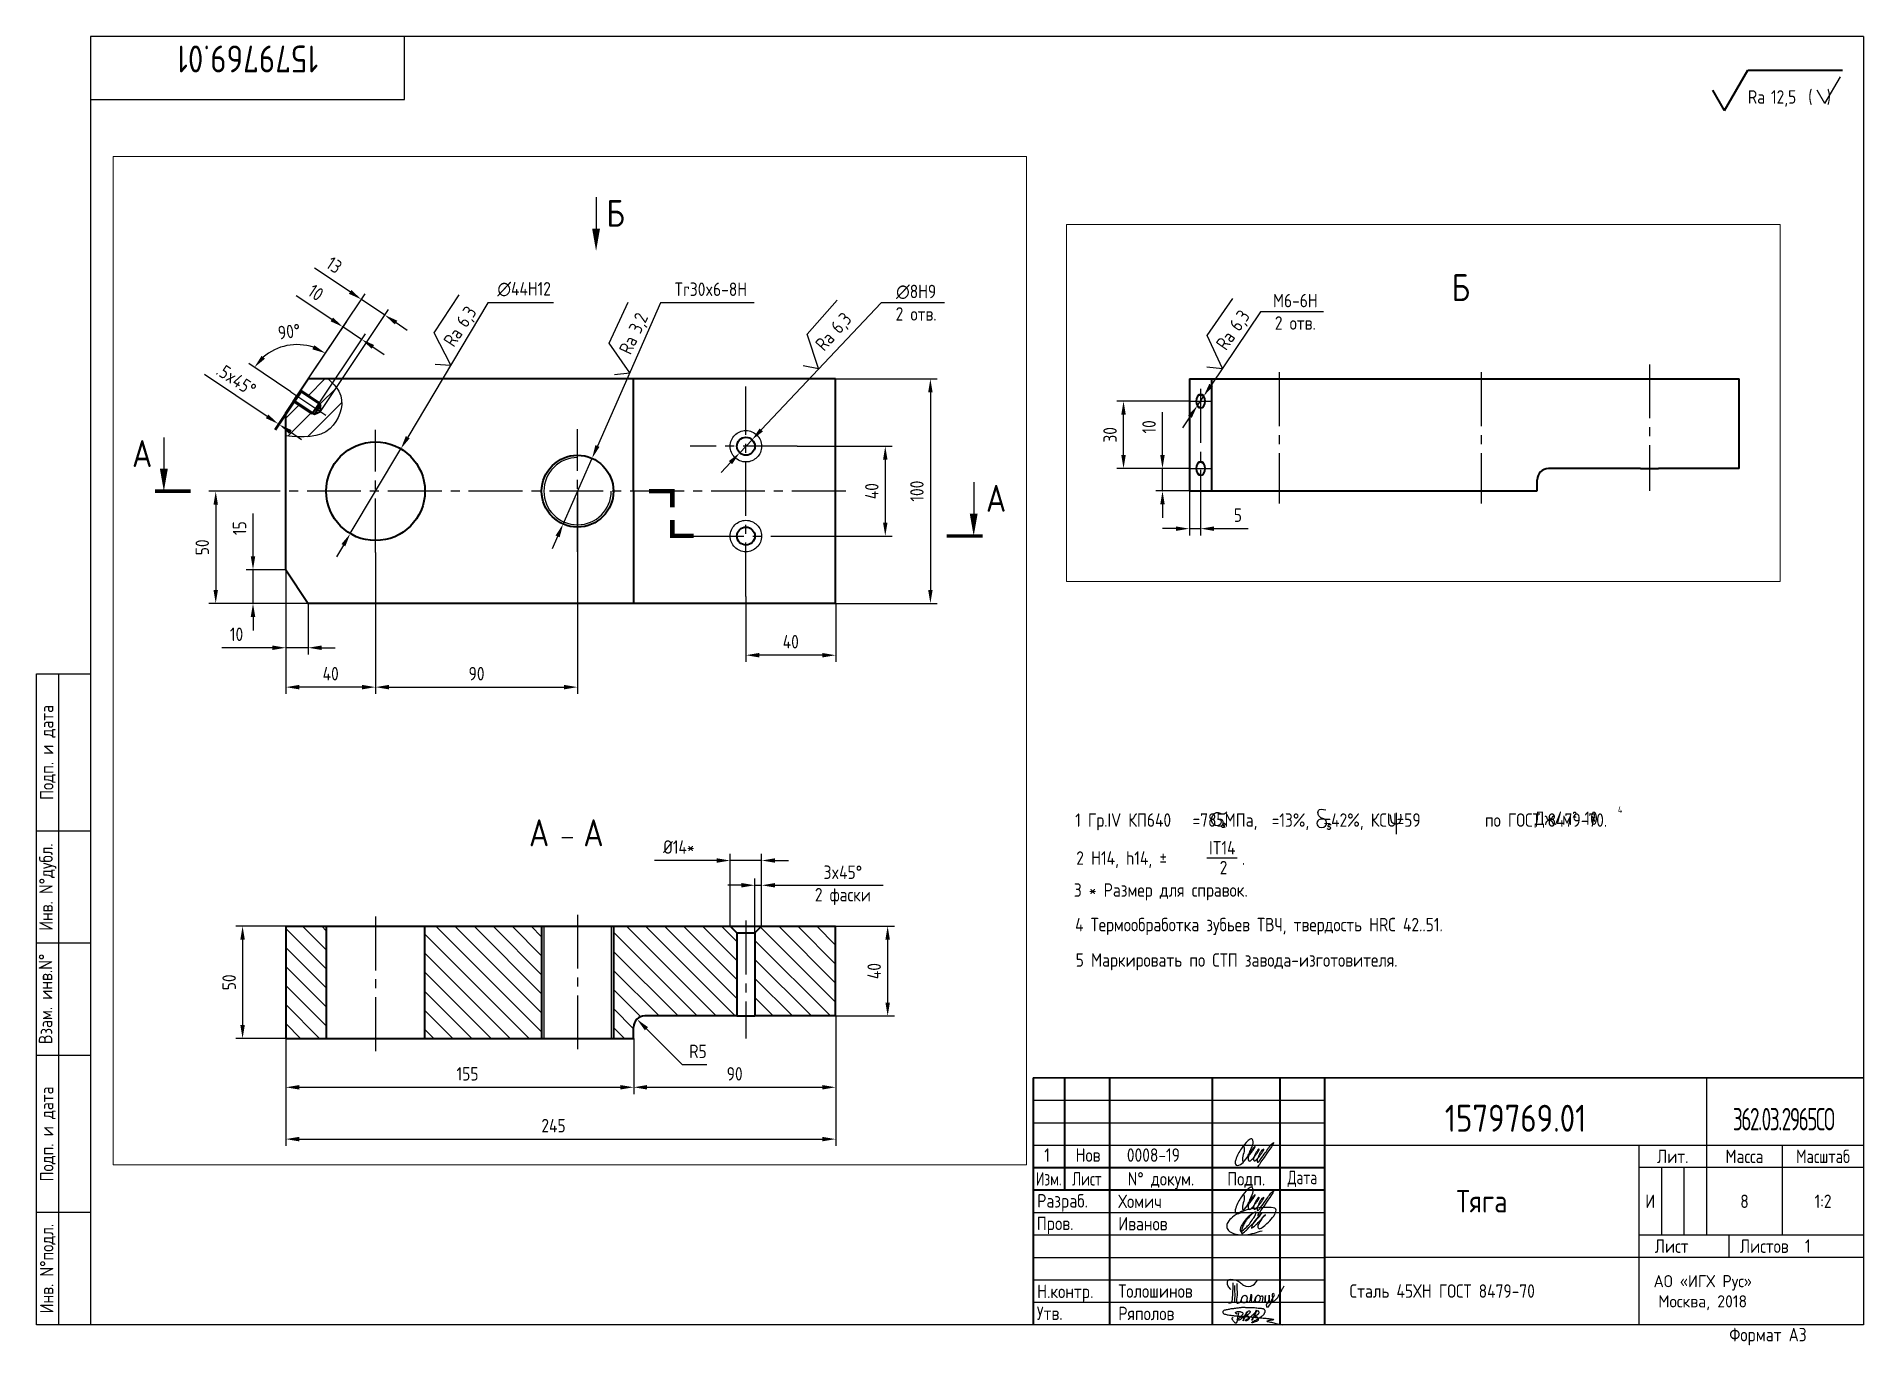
# Paper-space layout '01' of a CAD drawing. Header units: millimetres. Extents: x 6 to 413, y 2 to 294.
# The model-space entities are those that its viewports show. They can reach past a viewport. Long polylines and large blocks are cut down to what shows.
import ezdxf
from ezdxf.enums import TextEntityAlignment as Align

# ---------------------------------------------------------------- set-up
doc = ezdxf.new("R2010")
doc.units = ezdxf.units.MM
doc.linetypes.add('CENTER2', pattern=[1.125, 0.75, -0.125, 0.125, -0.125])
doc.linetypes.add('HIDDEN', pattern=[9.525, 6.35, -3.175])
doc.layers.add('AM_VIEWS', color=1, linetype='Continuous', lineweight=25, plot=False)
for name, color, linetype in [('Bord', 1, 'Continuous'), ('CEN2', 5, 'CENTER2'), ('Dim', 7, 'Continuous'), ('Hatch', 250, 'Continuous'), ('Hide', 250, 'HIDDEN'), ('Text', 3, 'Continuous'), ('Textb', 6, 'Continuous')]:
    doc.layers.add(name, color=color, linetype=linetype)
doc.layers.add('Con', color=6, linetype='Continuous', lineweight=25)
doc.layers.add('Cont', color=6, linetype='Continuous', lineweight=40)
doc.styles.add('GOST2_304', font='cs_gost2304.shx', dxfattribs={"oblique": 15})
doc.styles.add('Style1', font='romans.shx', dxfattribs={"width": 0.8})
doc.dimstyles.new('Dia_2', dxfattribs={"dimscale": 2, "dimtxt": 3, "dimasz": 3, "dimexe": 1.25, "dimexo": 0, "dimgap": 1.5, "dimtad": 2, "dimtoh": 1, "dimtxsty": 'Style1', "dimcen": 2.5, "dimclrt": 3, "dimadec": 0, "dimazin": 0, "dimtfac": 1, "dimtmove": 1, "dimatfit": 3, "dimfxl": 1, "dimarcsym": 0})
doc.dimstyles.new('LIN_2', dxfattribs={"dimscale": 2, "dimtxt": 3, "dimasz": 3, "dimexe": 1.5, "dimexo": 0, "dimgap": 1.5, "dimtad": 1, "dimzin": 13, "dimdsep": 46, "dimtxsty": 'Style1', "dimcen": 0, "dimclrt": 3, "dimadec": 0, "dimazin": 0, "dimtfac": 1, "dimtmove": 0, "dimatfit": 0, "dimfxl": 1, "dimtolj": 1, "dimtzin": 13, "dimarcsym": 0})
pattern_1 = [(135, (7622.004, -3645.1846), (-4.24264, -4.24264), [])]

psp = doc.layouts.new('01')

# ---------------------------------------------------------------- texts
at = {"layer": 'Con', "lineweight": 18, "insert": (383.71, 55.12), "char_height": 5, "width": 72.4235, "attachment_point": 1, "line_spacing_factor": 0.8, "style": 'Style1'}
psp.add_mtext('{\\W0.6;\\T0.8;362.03.2965СО}', dxfattribs=at)
at = {"layer": 'Text', "style": 'Style1', "width": 0.8}
for s, height, p in [('4', 1.5, (358.08, 120.82)), ('1 Гр.IV КП640   =785МПа,  =13%%%,  =42%%%, КСU=59         по ГОСТ 8479-70.', 3, (237.18, 117.75)), ('Дж/м² 10', 3, (339.53, 118.16)), ('IT14', 3, (266.99, 111.58)), ('2 Н14, h14, %%P', 3, (237.42, 109.29)), ('2', 3, (269.37, 107.16)), ('.', 3, (274.29, 109.26)), ('3 * Размер для справок.', 3, (236.88, 102.16)), ('4 Термообработка зубьев ТВЧ, твердость НRС 42..51.', 3, (237.17, 94.46)), ('5 Маркировать по СТП завода-изготовителя.', 3, (237.3, 86.57))]:
    psp.add_text(s, height=height, dxfattribs=at).set_placement(p)
for s, p in [('1', (230.92, 43.11)), ('Нов', (240.04, 43.11)), ('0008-19', (254.6, 43.11))]:
    psp.add_text(s, height=3, dxfattribs=at).set_placement(p, align=Align.CENTER)

msp = doc.modelspace()

# ---------------------------------------------------------------- blocks, each defined once
blk = doc.blocks.new('A3')
at = {"layer": 'Bord'}
for p, q in [((230, 55), (295, 55)), ((230, 50), (295, 50)), ((230, 45), (295, 45)), ((370, 40), (370, 25)), ((375, 40), (375, 25)), ((230, 30), (295, 30)), ((230, 25), (295, 25)), ((230, 20), (295, 20)), ((230, 15), (295, 15)), ((230, 10), (295, 10))]:
    blk.add_line(p, q, dxfattribs=at)
at = {"layer": 'Con'}
for p, q in [((415, 292), (20, 292)), ((20, 292), (20, 5)), ((90, 278), (90, 292)), ((415, 292), (415, 5)), ((20, 278), (90, 278)), ((8, 5), (8, 150)), ((8, 150), (20, 150)), ((13, 5), (13, 150)), ((8, 115), (20, 115)), ((20, 90), (8, 90)), ((20, 65), (8, 65)), ((230, 60), (415, 60)), ((415, 60), (230, 60)), ((380, 60), (380, 25)), ((295, 45), (415, 45)), ((365, 5), (365, 45)), ((397, 25), (397, 45)), ((415, 40), (365, 40)), ((20, 30), (8, 30)), ((365, 25), (415, 25)), ((385, 25), (385, 20)), ((415, 20), (295, 20)), ((20, 5), (8, 5)), ((415, 5), (20, 5))]:
    blk.add_line(p, q, dxfattribs=at)
at = {"layer": 'Cont'}
for p, q in [((230, 60), (230, 5)), ((237, 60), (237, 35)), ((247, 60), (247, 5)), ((270, 5), (270, 60)), ((285, 60), (285, 5)), ((295, 5), (295, 60)), ((230, 40), (295, 40)), ((295, 35), (230, 35))]:
    blk.add_line(p, q, dxfattribs=at)
at = {"layer": 'Text', "style": 'Style1', "width": 0.8}
for s, p in [('Подп. и дата', (10.5, 132.5)), ('Инв. N%%dдубл.', (10.5, 102.5)), ('Взам. инв.N%%d ', (10, 78.38)), ('Подп. и дата', (10.5, 47.5)), ('Инв. N%%dподл.', (10.5, 17.5))]:
    blk.add_text(s, height=3, rotation=90, dxfattribs=at).set_placement(p, align=Align.MIDDLE)
at = {"layer": 'Text', "style": 'Style1'}
for s, width, p in [('Лит.', 0.8, (372.5, 42.5)), ('Масса', 0.8, (388.5, 42.5)), ('Масштаб', 0.75, (406, 42.5)), ('Изм.', 0.7, (233.5, 37.5)), ('Лист', 0.7, (242, 37.5)), ('N%%d докум.', 0.8, (258.5, 37.5)), ('Подп.', 0.8, (277.5, 37.5)), ('Лист', 0.8, (372.27, 22.5)), ('Листов', 0.8, (392.9, 22.5))]:
    blk.add_text(s, height=3, dxfattribs=dict(at, width=width)).set_placement(p, align=Align.MIDDLE_CENTER)
at = {"layer": 'Text', "style": 'Style1', "width": 0.7}
blk.add_text('Дата', height=3, dxfattribs=at).set_placement((290, 37.5), align=Align.MIDDLE)
at = {"layer": 'Text', "style": 'Style1', "width": 0.8}
for s, p in [('Разpаб.', (230.92, 31.1)), ('Пpов.', (230.84, 26.08)), ('Н.контp.', (230.92, 10.92)), ('Утв.', (230.84, 6.06)), ('Фоpмат А3', (385.11, 1.29))]:
    blk.add_text(s, height=3, dxfattribs=at).set_placement(p)
at = {"layer": 'Text', "insert": (379.19, 12.14), "char_height": 2.7, "width": 28.4331, "attachment_point": 5, "style": 'Style1'}
blk.add_mtext('{\\W0.9;АО }«{\\W0.9;ИГХ\\~Рус}»{\\W0.9;\\PМосква, 2018}', dxfattribs=at)
at = {"layer": 'Text', "style": 'Style1', "width": 0.8}
for tag, p in [('ФИО', (249, 31)), ('И', (366.3, 31.02)), ('ФИО', (249, 26)), ('ГОСТ_СОРТАМЕНТА', (307, 14)), ('ФИО', (249, 11)), ('ФИО', (249, 6))]:
    blk.add_attdef(tag, p, '', height=3, dxfattribs=at)
for tag, p in [('200', (388.5, 32.5)), ('1:20', (406, 32.5))]:
    blk.add_attdef(tag, text='', height=3, dxfattribs=at).set_placement(p, align=Align.MIDDLE)
blk.add_attdef('СБОРОЧНЫЙ_ЧЕРТЕЖ', text='', height=3, dxfattribs=at).set_placement((330, 21.3), align=Align.CENTER)
for tag, p in [('1', (379, 22.5)), ('2', (402.6, 22.5))]:
    blk.add_attdef(tag, text='', height=3, dxfattribs=at).set_placement(p, align=Align.MIDDLE_CENTER)
blk.add_attdef('ЛИСТ', text='', height=3, dxfattribs=at).set_placement((295.75, 12.5), align=Align.MIDDLE_LEFT)
at = {"layer": 'Text', "style": 'Style1', "width": 0.7}
blk.add_attdef('%%OГОСТ_ТЕХ._ТРЕБОВАНИЙ', text='', height=3, dxfattribs=at).set_placement((307, 8), align=Align.BOTTOM_LEFT)
at = {"layer": 'Textb', "style": 'Style1', "width": 0.8}
blk.add_attdef('1234567', (79, 290), '', height=6, rotation=180, dxfattribs=at)
blk.add_attdef('1234567', (333.4, 48), '', height=6, dxfattribs=at)
blk.add_attdef('НАИМЕНОВАНИЕ', text='', height=5, dxfattribs=at).set_placement((330, 30), align=Align.CENTER)
blk = doc.blocks.new('A$C314368CF')
at = {"layer": 'Text'}
for q in [(7.18, 6), (1.98, 3)]:
    blk.add_line((3.72, 0), q, dxfattribs=at)
at = {"layer": 'Text', "style": 'Style1', "width": 0.8}
blk.add_text('(  )', height=3, dxfattribs=at).set_placement((0, 0))
blk = doc.blocks.new('sherISO_18')
at = {"layer": 'Cont'}
for p, q in [((-30.94, -16.46), (-25.74, -7.46)), ((-25.74, -7.46), (-4.67, -7.46)), ((-30.94, -16.46), (-33.54, -11.96))]:
    blk.add_line(p, q, dxfattribs=at)
blk.add_blockref('A$C314368CF', (-12.3, -14.96))
at = {"layer": 'Textb', "style": 'Style1', "width": 0.8}
blk.add_text('Ra', height=3, dxfattribs=at).set_placement((-25.74, -14.96))
blk.add_attdef('12,5', (-20.6, -14.96), '', height=3, dxfattribs=at)
blk = doc.blocks.new('A$C63F45750')
at = {"layer": 'Text'}
for points, knots in [([(3.17, 2.37), (3.12, 2.38), (3.04, 2.41), (2.94, 2.5), (2.85, 2.57), (2.79, 2.69), (2.87, 2.77), (2.99, 2.84), (3.16, 2.89), (3.36, 2.93), (3.6, 2.95), (3.82, 2.92), (4.05, 2.87), (4.25, 2.78), (4.45, 2.63), (4.46, 2.42), (4.38, 2.26), (4.28, 2.1), (4.17, 1.94), (4.03, 1.78), (3.89, 1.62), (3.75, 1.52), (3.63, 1.43), (3.49, 1.36), (3.35, 1.3), (3.24, 1.25), (3.16, 1.21), (3.12, 1.15), (3.19, 1.1), (3.27, 1.09), (3.4, 1.07), (3.55, 1.07), (3.72, 1.12), (3.92, 1.19), (4.1, 1.34), (4.26, 1.51), (4.44, 1.65), (4.59, 1.81), (4.74, 1.93), (4.84, 2.04), (4.93, 2.14), (5.07, 2.29), (5.19, 2.53), (5.28, 2.68), (5.35, 2.96), (5.23, 2.66), (5.2, 2.44), (5.04, 2.09), (4.95, 1.81), (4.86, 1.57), (4.75, 1.31), (4.67, 1.12), (4.46, 0.78), (4.62, 1.17), (4.71, 1.45), (4.88, 1.74), (5.01, 2), (5.08, 2.19), (5.19, 2.4), (5.32, 2.58), (5.4, 2.75), (5.52, 2.89), (5.65, 3.04), (5.85, 3.1), (6.02, 3.03), (6.08, 2.87), (6.03, 2.7), (5.9, 2.51), (5.7, 2.37), (5.55, 2.23), (5.4, 2.17), (5.31, 2.12), (5.12, 2.09), (5.35, 2.07), (5.48, 2), (5.64, 1.93), (5.75, 1.8), (5.85, 1.67), (5.89, 1.54), (5.89, 1.37), (5.8, 1.2), (5.63, 1.06), (5.41, 0.94), (5.23, 0.86), (5.02, 0.92), (5.13, 1.1), (5.28, 1.16), (5.44, 1.27), (5.61, 1.36), (5.74, 1.46), (5.86, 1.53), (5.95, 1.61), (6.05, 1.69), (6.15, 1.77), (6.28, 1.87), (6.46, 2.02), (6.65, 2.19), (6.83, 2.37), (6.98, 2.49), (7.11, 2.61), (7.2, 2.74), (7.32, 2.84), (7.42, 2.97), (7.48, 3.08), (7.48, 3.27), (7.34, 3.08), (7.28, 2.94), (7.18, 2.69), (7.1, 2.46), (7, 2.22), (6.93, 1.98), (6.83, 1.78), (6.73, 1.55), (6.67, 1.34), (6.6, 1.14), (6.56, 1.03), (6.39, 0.99), (6.62, 1.33), (6.75, 1.54), (6.93, 1.87), (7.05, 2.08), (7.18, 2.32), (7.33, 2.6), (7.47, 2.89), (7.6, 3.07), (7.79, 3.18), (7.95, 3.01), (8, 2.81), (7.99, 2.62), (7.94, 2.46), (7.83, 2.33), (7.69, 2.22), (7.53, 2.11), (7.37, 2.03), (7.21, 1.99), (7.11, 1.97), (6.89, 1.98), (7.07, 1.94), (7.15, 1.9), (7.27, 1.88), (7.39, 1.84), (7.52, 1.81), (7.62, 1.72), (7.7, 1.62), (7.78, 1.51), (7.83, 1.39), (7.87, 1.26), (7.88, 1.13), (7.86, 0.99), (7.75, 0.88), (7.6, 0.77), (7.4, 0.73), (7.19, 0.66), (6.97, 0.55), (6.71, 0.48), (6.57, 0.44), (6.42, 0.42), (6.52, 0.58), (6.61, 0.64), (6.81, 0.78), (7.06, 0.89), (7.33, 1.04), (7.55, 1.16), (7.7, 1.24), (7.84, 1.32), (7.99, 1.43), (8.21, 1.58), (8.48, 1.76), (8.74, 1.95), (8.97, 2.12), (9.1, 2.29), (9.23, 2.44), (9.3, 2.6), (9.37, 2.74), (9.42, 2.92), (9.45, 3.13), (9.21, 3.48), (8.67, 3.59), (8.09, 3.63), (7.57, 3.66), (7.06, 3.74), (6.57, 3.75), (6.09, 3.74), (5.67, 3.78), (5.28, 3.78), (4.96, 3.81), (4.65, 3.83), (4.31, 3.82), (3.97, 3.79), (3.61, 3.74), (3.22, 3.67), (2.86, 3.66), (2.53, 3.61), (2.18, 3.52), (1.78, 3.54), (1.38, 3.37), (0.96, 3.35), (0.58, 3.24), (0.25, 3.19), (0.03, 3.06), (-0.03, 2.83), (0.02, 2.6), (0.26, 2.38), (0.59, 2.33), (1, 2.2), (1.48, 2.15), (1.93, 2.05), (2.35, 2.02), (2.72, 2.01), (3.11, 1.94), (3.68, 1.94), (4.25, 1.83), (4.91, 1.87), (5.53, 1.76), (6.13, 1.72), (6.73, 1.71), (7.32, 1.62), (7.99, 1.55), (8.64, 1.54), (9.16, 1.46), (9.61, 1.42), (10.03, 1.4), (10.41, 1.32), (10.73, 1.29), (11.01, 1.24), (11.18, 1.23), (11.42, 1.14), (11.18, 1.06), (11.01, 1.03), (10.71, 0.98), (10.37, 0.92), (10.1, 0.91), (9.65, 0.75), (10.22, 0.67), (10.54, 0.59), (11.08, 0.47), (11.61, 0.35), (12.17, 0.15), (12.64, 0.08), (12.98, 0.03), (13.11, 0.01), (13.18, 0)], [0, 0, 0, 0, 0.153866, 0.270441, 0.388867, 0.510533, 0.592156, 0.71333, 0.90842, 1.11344, 1.349254, 1.61246, 1.782219, 2.047249, 2.291879, 2.451528, 2.651081, 2.806158, 3.017979, 3.227348, 3.462381, 3.633009, 3.75766, 3.920516, 4.080796, 4.214529, 4.291786, 4.349969, 4.397594, 4.50822, 4.594826, 4.799244, 4.954392, 5.128468, 5.437537, 5.632649, 5.842485, 6.094987, 6.293219, 6.410959, 6.551192, 6.687808, 7.022147, 7.294342, 7.425356, 7.52079, 7.946481, 8.313051, 8.59833, 8.833695, 9.090496, 9.427695, 9.601191, 9.883219, 10.093306, 10.673943, 10.798776, 10.974628, 11.287247, 11.486184, 11.648652, 11.848902, 12.027194, 12.25348, 12.40059, 12.537783, 12.716293, 12.91523, 13.208551, 13.438489, 13.549668, 13.67779, 13.77127, 13.930001, 14.029091, 14.272112, 14.434836, 14.547084, 14.739051, 14.830983, 15.061241, 15.268922, 15.500489, 15.788979, 15.879568, 16.024283, 16.221854, 16.418714, 16.593102, 16.783247, 16.91018, 17.018213, 17.135263, 17.278205, 17.430482, 17.620087, 17.979626, 18.191789, 18.388716, 18.565718, 18.714854, 18.857929, 19.039974, 19.171375, 19.283034, 19.400085, 19.618058, 19.882245, 20.150781, 20.377854, 20.649532, 20.89723, 21.042543, 21.40016, 21.557817, 21.667145, 21.752781, 21.926256, 22.412297, 22.813145, 22.961412, 23.171289, 23.607257, 23.940428, 24.110007, 24.291214, 24.48084, 24.697609, 24.904078, 25.034245, 25.218018, 25.407651, 25.573473, 25.787447, 25.930292, 26.051316, 26.18846, 26.285312, 26.406799, 26.52425, 26.630463, 26.793722, 26.898606, 27.029313, 27.171012, 27.314101, 27.419918, 27.580557, 27.709367, 27.829268, 28.024364, 28.266961, 28.41242, 28.705761, 28.989137, 29.187748, 29.233768, 29.332802, 29.529535, 29.667094, 30.039923, 30.332117, 30.61061, 30.769982, 30.856778, 31.109923, 31.313488, 31.656425, 32.066331, 32.296628, 32.49714, 32.710276, 32.891468, 33.014834, 33.177747, 33.444503, 33.618009, 34.409008, 34.914636, 35.419802, 35.95397, 36.458179, 36.88069, 37.388403, 37.738353, 38.034261, 38.353468, 38.693154, 39.037638, 39.391136, 39.787481, 40.203773, 40.488977, 40.784975, 41.26625, 41.668005, 42.070065, 42.499388, 42.869834, 43.079573, 43.213439, 43.554591, 43.717296, 44.153724, 44.506336, 45.019111, 45.587859, 45.90191, 46.270392, 46.703958, 47.093115, 47.952647, 48.44014, 49.079253, 49.808223, 50.268654, 50.851051, 51.604831, 52.298429, 52.776925, 53.1907, 53.661988, 54.042386, 54.348524, 54.616841, 54.853814, 54.983777, 55.126096, 55.333328, 55.613101, 56.008732, 56.315809, 56.59982, 56.87931, 57.399251, 57.889617, 58.432507, 59.066698, 59.660314, 59.862668, 60.07277, 60.07277, 60.07277, 60.07277]), ([(2.31, 1.53), (2.26, 1.52), (2.17, 1.51), (2.06, 1.48), (1.93, 1.38), (2.07, 1.25), (2.14, 1.11), (2.26, 0.93), (2.39, 0.72), (2.57, 0.54), (2.71, 0.44), (2.86, 0.4), (3.02, 0.43), (3.14, 0.54), (3.21, 0.79), (3.25, 1.07), (3.31, 1.4), (3.35, 1.67), (3.38, 1.92), (3.47, 2.19), (3.5, 2.43), (3.54, 2.59), (3.56, 2.64)], [0, 0, 0, 0, 0.15847, 0.269731, 0.363591, 0.555514, 0.688037, 0.848606, 1.204359, 1.433632, 1.58673, 1.729549, 1.880686, 2.057874, 2.19169, 2.63505, 2.928153, 3.184121, 3.441863, 3.696117, 4.025873, 4.178055, 4.178055, 4.178055, 4.178055])]:
    blk.add_open_spline(points, degree=3, knots=knots, dxfattribs=at)
blk = doc.blocks.new('A$C4F4A4F5D')
at = {"layer": 'Text', "lineweight": 25}
for points, knots in [([(0.76, 2.84), (0.53, 3.07), (0.02, 3.58), (-0.25, 5.26), (1.65, 5.12), (2.72, 4.57), (3.71, 3.46), (5.71, 3.44), (6.39, 4.52), (6.67, 4.97)], [0, 0, 0, 0, 0.995549, 2.196439, 3.853213, 4.970011, 6.02292, 8.170898, 9.705386, 9.705386, 9.705386, 9.705386]), ([(1.19, 4.34), (1.17, 3.4), (1.13, 2.06), (0.98, -0.44), (0.2, -0.16), (0.03, -0.03), (0, 0)], [0, 0, 0, 0, 3.274293, 4.654149, 5.171803, 5.30168, 5.30168, 5.30168, 5.30168]), ([(2.1, 4.21), (2.1, 3.72), (2.08, 2.67), (2.22, 1.45), (1.71, -0.56), (3.23, 0.14), (3.06, 1.09), (3.85, 1.74), (4.43, 1.17), (4.31, 0.54), (4.11, -0.15), (3.33, -0.21), (3.11, 0.28), (3.13, 0.53), (3.14, 0.66)], [0, 0, 0, 0, 1.402041, 3.063923, 4.415037, 5.298701, 6.374637, 7.087927, 7.603499, 8.330482, 8.911132, 9.613125, 9.996533, 10.366919, 10.366919, 10.366919, 10.366919]), ([(1.58, 3.74), (1.58, 3.25), (1.58, 2.32), (1.61, 1.07), (1.55, 0.31), (1.53, 0)], [0, 0, 0, 0, 1.453969, 2.804084, 3.740223, 3.740223, 3.740223, 3.740223]), ([(4.28, 0.44), (4.31, 0.37), (4.37, 0.25), (4.41, 0.06), (4.62, -0.05), (5, 0.18), (5.14, 0.84), (5.2, 1.3), (5.31, 2.06), (5.31, 1.17), (5.3, 0.78), (5.2, 0.26), (5.58, -0.01), (5.91, 0.16), (6.08, 0.5), (6.26, 0.9), (6.43, 1.31), (6.72, 1.59), (7.17, 1.58), (7.18, 1.05), (7.31, 0.57), (6.99, 0.02), (6.34, -0.02), (6.17, 0.51), (6.24, 0.79), (6.27, 0.92)], [0, 0, 0, 0, 0.247339, 0.413433, 0.559308, 0.874045, 1.558567, 2.392422, 2.645523, 3.22433, 3.719885, 4.231527, 4.573657, 4.879974, 5.190145, 5.704595, 6.19318, 6.529505, 6.863422, 7.269696, 7.83948, 8.395909, 8.926487, 9.378613, 9.791445, 9.791445, 9.791445, 9.791445]), ([(7.18, 1.27), (7.27, 1.3), (7.44, 1.37), (7.78, 1.56), (7.87, 1.06), (7.83, 0.71), (7.66, -0.05), (8.07, 0.01), (8.43, 0.12), (8.39, 0.68), (8.46, 1.9), (8.39, 0.94), (8.43, 0.6), (8.37, 0.05), (8.74, 0.07), (9.11, -0.03), (9.26, 0.49), (9.33, 0.95), (9.27, 1.34), (9.32, 1.77), (9.28, 0.91), (9.34, 0.6), (9.2, 0.14), (9.65, -0.01), (9.83, 0.61), (10.14, 1.03), (10.6, 1.72), (9.95, 2.11), (9.91, 1.23), (10.07, 0.69), (9.92, 0), (9.35, -0.37), (8.95, -1.56), (8.34, 0.07), (10.28, -0.02), (11.26, 1.1), (11.82, 2.15), (12.24, 3.04), (12.52, 3.46), (12.65, 3.65)], [0, 0, 0, 0, 0.305783, 0.619019, 0.796582, 1.5526, 2.082394, 2.34716, 2.5822, 3.136594, 4.040413, 4.363654, 5.267311, 5.441668, 5.78494, 6.114287, 6.466434, 7.104395, 7.620812, 7.679251, 8.272982, 8.692439, 9.1059, 9.338721, 9.784511, 10.568279, 11.297869, 11.566962, 12.285888, 12.851793, 13.545205, 14.102749, 15.055561, 15.671649, 17.422398, 18.699613, 20.16544, 20.963871, 21.66672, 21.66672, 21.66672, 21.66672])]:
    blk.add_open_spline(points, degree=3, knots=knots, dxfattribs=at)
blk = doc.blocks.new('razrez07')
at = {"layer": 'Text'}
blk.add_lwpolyline([(0, 12), (0, 5)], dxfattribs=at)
blk.add_lwpolyline([(0, 0, 0, 1.76, 0), (0, 5, 1.76, 1.76, 0)], format="xyseb", dxfattribs=at)
at = {"layer": 'Text', "const_width": 0.8}
blk.add_lwpolyline([(-2, 0), (6, 0)], dxfattribs=at)
at = {"layer": 'Textb', "style": 'GOST2_304', "oblique": 15}
blk.add_attdef('А', (-7.09, 5.4), '', height=6, dxfattribs=at)
blk = doc.blocks.new('*D113')
at = {"layer": 'Defpoints', "color": 0, "transparency": 16777216}
for p in [(8074.82, -3538.06), (8074.82, -3578.06), (8097.98, -3578.06)]:
    blk.add_point(p, dxfattribs=at)
at = {"layer": 'Dim', "color": 0, "lineweight": -2, "transparency": 16777216}
for p, q in [((8074.82, -3538.06), (8100.98, -3538.06)), ((8097.98, -3544.06), (8097.98, -3572.06)), ((8074.82, -3578.06), (8100.98, -3578.06))]:
    blk.add_line(p, q, dxfattribs=at)
at = {"layer": 'Dim', "color": 0, "transparency": 16777216}
for points in [[(8096.98, -3544.06), (8098.98, -3544.06), (8097.98, -3538.06)], [(8096.98, -3572.06), (8098.98, -3572.06), (8097.98, -3578.06)]]:
    blk.add_solid(points, dxfattribs=at)
at = {"layer": 'Dim', "color": 3, "transparency": 16777216, "insert": (8091.98, -3558.06), "char_height": 6, "attachment_point": 5, "rotation": 90, "style": 'Style1'}
blk.add_mtext('\\A1;40', dxfattribs=at)
blk = doc.blocks.new('*D114')
at = {"layer": 'Defpoints', "color": 0, "transparency": 16777216}
for p in [(7829.82, -3588.06), (7984.82, -3588.06), (7984.82, -3609.84)]:
    blk.add_point(p, dxfattribs=at)
at = {"layer": 'Dim', "color": 0, "lineweight": -2, "transparency": 16777216}
for p, q in [((7829.82, -3588.06), (7829.82, -3612.84)), ((7984.82, -3588.06), (7984.82, -3612.84)), ((7835.82, -3609.84), (7978.82, -3609.84))]:
    blk.add_line(p, q, dxfattribs=at)
at = {"layer": 'Dim', "color": 0, "transparency": 16777216}
for points in [[(7835.82, -3608.84), (7835.82, -3610.84), (7829.82, -3609.84)], [(7978.82, -3608.84), (7978.82, -3610.84), (7984.82, -3609.84)]]:
    blk.add_solid(points, dxfattribs=at)
at = {"layer": 'Dim', "color": 3, "transparency": 16777216, "insert": (7910.8, -3603.84), "char_height": 6, "attachment_point": 5, "style": 'Style1'}
blk.add_mtext('\\A1;155', dxfattribs=at)
blk = doc.blocks.new('*D115')
at = {"layer": 'Defpoints', "color": 0, "transparency": 16777216}
for p in [(7829.82, -3538.06), (7810.57, -3588.06), (7829.82, -3588.06)]:
    blk.add_point(p, dxfattribs=at)
at = {"layer": 'Dim', "color": 0, "lineweight": -2, "transparency": 16777216}
for p, q in [((7829.82, -3538.06), (7807.57, -3538.06)), ((7810.57, -3544.06), (7810.57, -3582.06)), ((7829.82, -3588.06), (7807.57, -3588.06))]:
    blk.add_line(p, q, dxfattribs=at)
at = {"layer": 'Dim', "color": 0, "transparency": 16777216}
for points in [[(7809.57, -3544.06), (7811.57, -3544.06), (7810.57, -3538.06)], [(7809.57, -3582.06), (7811.57, -3582.06), (7810.57, -3588.06)]]:
    blk.add_solid(points, dxfattribs=at)
at = {"layer": 'Dim', "color": 3, "transparency": 16777216, "insert": (7804.57, -3563.06), "char_height": 6, "attachment_point": 5, "rotation": 90, "style": 'Style1'}
blk.add_mtext('\\A1;50', dxfattribs=at)
blk = doc.blocks.new('*D116')
at = {"layer": 'Defpoints', "color": 0, "transparency": 16777216}
for p in [(8074.82, -3578.06), (7984.82, -3588.06), (8074.82, -3609.84)]:
    blk.add_point(p, dxfattribs=at)
at = {"layer": 'Dim', "color": 0, "lineweight": -2, "transparency": 16777216}
for p, q in [((8074.82, -3578.06), (8074.82, -3612.84)), ((7984.82, -3588.06), (7984.82, -3612.84)), ((7990.82, -3609.84), (8068.82, -3609.84))]:
    blk.add_line(p, q, dxfattribs=at)
at = {"layer": 'Dim', "color": 0, "transparency": 16777216}
for points in [[(7990.82, -3608.84), (7990.82, -3610.84), (7984.82, -3609.84)], [(8068.82, -3608.84), (8068.82, -3610.84), (8074.82, -3609.84)]]:
    blk.add_solid(points, dxfattribs=at)
at = {"layer": 'Dim', "color": 3, "transparency": 16777216, "insert": (8029.82, -3603.84), "char_height": 6, "attachment_point": 5, "style": 'Style1'}
blk.add_mtext('\\A1;90', dxfattribs=at)
blk = doc.blocks.new('*D117')
at = {"layer": 'Defpoints', "color": 0, "transparency": 16777216}
for p in [(8074.82, -3578.06), (7829.82, -3588.06), (8074.82, -3632.93)]:
    blk.add_point(p, dxfattribs=at)
at = {"layer": 'Dim', "color": 0, "lineweight": -2, "transparency": 16777216}
for p, q in [((8074.82, -3578.06), (8074.82, -3635.93)), ((7829.82, -3588.06), (7829.82, -3635.93)), ((7835.82, -3632.93), (8068.82, -3632.93))]:
    blk.add_line(p, q, dxfattribs=at)
at = {"layer": 'Dim', "color": 0, "transparency": 16777216}
for points in [[(7835.82, -3631.93), (7835.82, -3633.93), (7829.82, -3632.93)], [(8068.82, -3631.93), (8068.82, -3633.93), (8074.82, -3632.93)]]:
    blk.add_solid(points, dxfattribs=at)
at = {"layer": 'Dim', "color": 3, "transparency": 16777216, "insert": (7949.1, -3626.93), "char_height": 6, "attachment_point": 5, "style": 'Style1'}
blk.add_mtext('\\A1;245', dxfattribs=at)
blk = doc.blocks.new('*D118')
at = {"layer": 'Defpoints', "color": 0, "transparency": 16777216}
for p in [(7821.26, -3344.24), (7798.6, -3394.23), (7839.82, -3394.23)]:
    blk.add_point(p, dxfattribs=at)
at = {"layer": 'Dim', "color": 0, "lineweight": -2, "transparency": 16777216}
for p, q in [((7821.26, -3344.24), (7795.6, -3344.24)), ((7798.6, -3350.24), (7798.6, -3388.23)), ((7839.82, -3394.23), (7795.6, -3394.23))]:
    blk.add_line(p, q, dxfattribs=at)
at = {"layer": 'Dim', "color": 0, "transparency": 16777216}
for points in [[(7797.6, -3350.24), (7799.6, -3350.24), (7798.6, -3344.24)], [(7797.6, -3388.23), (7799.6, -3388.23), (7798.6, -3394.23)]]:
    blk.add_solid(points, dxfattribs=at)
at = {"layer": 'Dim', "color": 3, "transparency": 16777216, "insert": (7792.6, -3369.24), "char_height": 6, "attachment_point": 5, "rotation": 90, "style": 'Style1'}
blk.add_mtext('\\A1;50', dxfattribs=at)
blk = doc.blocks.new('*D119')
at = {"layer": 'Defpoints', "color": 0, "transparency": 16777216}
for p in [(7959.81, -3343.89), (7869.81, -3371.52), (7959.81, -3431.54)]:
    blk.add_point(p, dxfattribs=at)
at = {"layer": 'Dim', "color": 0, "lineweight": -2, "transparency": 16777216}
for p, q in [((7959.81, -3343.89), (7959.81, -3434.54)), ((7869.81, -3371.52), (7869.81, -3434.54)), ((7875.81, -3431.54), (7953.81, -3431.54))]:
    blk.add_line(p, q, dxfattribs=at)
at = {"layer": 'Dim', "color": 0, "transparency": 16777216}
for points in [[(7875.81, -3430.54), (7875.81, -3432.54), (7869.81, -3431.54)], [(7953.81, -3430.54), (7953.81, -3432.54), (7959.81, -3431.54)]]:
    blk.add_solid(points, dxfattribs=at)
at = {"layer": 'Dim', "color": 3, "transparency": 16777216, "insert": (7914.81, -3425.54), "char_height": 6, "attachment_point": 5, "style": 'Style1'}
blk.add_mtext('\\A1;90', dxfattribs=at)
blk = doc.blocks.new('*D120')
at = {"layer": 'Defpoints', "color": 0, "transparency": 16777216}
for p in [(8074.8, -3294.2), (8074.82, -3394.2), (8117.02, -3394.2)]:
    blk.add_point(p, dxfattribs=at)
at = {"layer": 'Dim', "color": 0, "lineweight": -2, "transparency": 16777216}
for p, q in [((8074.8, -3294.2), (8120.02, -3294.2)), ((8117.02, -3300.2), (8117.02, -3388.2)), ((8074.82, -3394.2), (8120.02, -3394.2))]:
    blk.add_line(p, q, dxfattribs=at)
at = {"layer": 'Dim', "color": 0, "transparency": 16777216}
for points in [[(8116.02, -3300.2), (8118.02, -3300.2), (8117.02, -3294.2)], [(8116.02, -3388.2), (8118.02, -3388.2), (8117.02, -3394.2)]]:
    blk.add_solid(points, dxfattribs=at)
at = {"layer": 'Dim', "color": 3, "transparency": 16777216, "insert": (8111.02, -3344.2), "char_height": 6, "attachment_point": 5, "rotation": 90, "style": 'Style1'}
blk.add_mtext('\\A1;100', dxfattribs=at)
blk = doc.blocks.new('*D121')
at = {"layer": 'Defpoints', "color": 0, "transparency": 16777216}
for p in [(8057.63, -3324.21), (8057.57, -3364.21), (8096.92, -3364.21)]:
    blk.add_point(p, dxfattribs=at)
at = {"layer": 'Dim', "color": 0, "lineweight": -2, "transparency": 16777216}
for p, q in [((8057.63, -3324.21), (8099.92, -3324.21)), ((8096.92, -3330.21), (8096.92, -3358.21)), ((8057.57, -3364.21), (8099.92, -3364.21))]:
    blk.add_line(p, q, dxfattribs=at)
at = {"layer": 'Dim', "color": 0, "transparency": 16777216}
for points in [[(8095.92, -3330.21), (8097.92, -3330.21), (8096.92, -3324.21)], [(8095.92, -3358.21), (8097.92, -3358.21), (8096.92, -3364.21)]]:
    blk.add_solid(points, dxfattribs=at)
at = {"layer": 'Dim', "color": 3, "transparency": 16777216, "insert": (8090.92, -3344.21), "char_height": 6, "attachment_point": 5, "rotation": 90, "style": 'Style1'}
blk.add_mtext('\\A1;40', dxfattribs=at)
blk = doc.blocks.new('*D122')
at = {"layer": 'Defpoints', "color": 0, "transparency": 16777216}
for p in [(7881.07, -3325.33), (7858.55, -3363.13)]:
    blk.add_point(p, dxfattribs=at)
at = {"layer": 'Dim', "color": 0, "lineweight": -2, "transparency": 16777216}
for p, q in [((7919.87, -3260.24), (7884.15, -3320.18)), ((7949.16, -3260.24), (7919.87, -3260.24)), ((7858.55, -3363.13), (7881.07, -3325.33)), ((7855.48, -3368.28), (7852.4, -3373.44))]:
    blk.add_line(p, q, dxfattribs=at)
at = {"layer": 'Dim', "color": 0, "transparency": 16777216}
for points in [[(7883.29, -3319.67), (7885.01, -3320.69), (7881.07, -3325.33)], [(7854.62, -3367.77), (7856.33, -3368.79), (7858.55, -3363.13)]]:
    blk.add_solid(points, dxfattribs=at)
at = {"layer": 'Dim', "color": 3, "transparency": 16777216, "insert": (7936.01, -3254.24), "char_height": 6, "attachment_point": 5, "style": 'Style1'}
blk.add_mtext('∅44H12', dxfattribs=at)
blk = doc.blocks.new('*D123')
at = {"layer": 'Defpoints', "color": 0, "transparency": 16777216}
for p in [(7966.27, -3329.58), (7953.37, -3358.86)]:
    blk.add_point(p, dxfattribs=at)
at = {"layer": 'Dim', "color": 0, "lineweight": -2, "transparency": 16777216}
for p, q in [((7996.81, -3260.24), (7968.68, -3324.09)), ((8038.44, -3260.24), (7996.81, -3260.24)), ((7953.37, -3358.86), (7966.27, -3329.58)), ((7950.95, -3364.35), (7948.53, -3369.84))]:
    blk.add_line(p, q, dxfattribs=at)
at = {"layer": 'Dim', "color": 0, "transparency": 16777216}
for points in [[(7967.77, -3323.68), (7969.6, -3324.49), (7966.27, -3329.58)], [(7950.03, -3363.95), (7951.86, -3364.76), (7953.37, -3358.86)]]:
    blk.add_solid(points, dxfattribs=at)
at = {"layer": 'Dim', "color": 3, "transparency": 16777216, "insert": (8019.12, -3254.24), "char_height": 6, "attachment_point": 5, "style": 'Style1'}
blk.add_mtext('Tr30x6-8H', dxfattribs=at)
blk = doc.blocks.new('*D124')
at = {"layer": 'Defpoints', "color": 0, "transparency": 16777216}
for p in [(8032.06, -3327.12), (8037.56, -3321.29)]:
    blk.add_point(p, dxfattribs=at)
at = {"layer": 'Dim', "color": 0, "lineweight": -2, "transparency": 16777216}
for p, q in [((8095.1, -3260.24), (8041.67, -3316.93)), ((8123.25, -3260.24), (8095.1, -3260.24)), ((8032.06, -3327.12), (8037.56, -3321.29)), ((8027.94, -3331.49), (8023.83, -3335.86))]:
    blk.add_line(p, q, dxfattribs=at)
at = {"layer": 'Dim', "color": 0, "transparency": 16777216}
for points in [[(8040.94, -3316.24), (8042.4, -3317.61), (8037.56, -3321.29)], [(8027.22, -3330.81), (8028.67, -3332.18), (8032.06, -3327.12)]]:
    blk.add_solid(points, dxfattribs=at)
at = {"layer": 'Dim', "color": 3, "transparency": 16777216, "insert": (8110.67, -3260.24), "char_height": 6, "attachment_point": 5, "style": 'Style1'}
blk.add_mtext('∅8H9\\P2 отв.', dxfattribs=at)
blk = doc.blocks.new('*D125')
at = {"layer": 'Defpoints', "color": 0, "transparency": 16777216}
for p in [(8038.82, -3519.82), (8041.82, -3538.06), (8038.82, -3541.06)]:
    blk.add_point(p, dxfattribs=at)
at = {"layer": 'Dim', "color": 0, "lineweight": -2, "transparency": 16777216}
for p, q in [((8032.82, -3519.82), (8026.82, -3519.82)), ((8038.82, -3541.06), (8038.82, -3516.82)), ((8038.82, -3519.82), (8041.82, -3519.82)), ((8041.82, -3538.06), (8041.82, -3516.82)), ((8047.82, -3519.82), (8096, -3519.82))]:
    blk.add_line(p, q, dxfattribs=at)
at = {"layer": 'Dim', "color": 0, "transparency": 16777216}
for points in [[(8032.82, -3518.82), (8032.82, -3520.82), (8038.82, -3519.82)], [(8047.82, -3518.82), (8047.82, -3520.82), (8041.82, -3519.82)]]:
    blk.add_solid(points, dxfattribs=at)
at = {"layer": 'Dim', "color": 3, "transparency": 16777216, "insert": (8078.03, -3519.82), "char_height": 6, "attachment_point": 5, "style": 'Style1'}
blk.add_mtext('\\A1;3x45%%D\\P2 фаски', dxfattribs=at)
blk = doc.blocks.new('*D126')
at = {"layer": 'Defpoints', "color": 0, "transparency": 16777216}
for p in [(7989.82, -3583.06), (7993.35, -3586.59)]:
    blk.add_point(p, dxfattribs=at)
at = {"layer": 'Dim', "color": 0, "lineweight": -2, "transparency": 16777216}
for p, q in [((8006.58, -3599.83), (7990.52, -3583.76)), ((8017.35, -3599.83), (8006.58, -3599.83))]:
    blk.add_line(p, q, dxfattribs=at)
at = {"layer": 'Dim', "color": 0, "transparency": 16777216}
blk.add_solid([(7991.23, -3583.06), (7989.82, -3584.47), (7986.28, -3579.52)], dxfattribs=at)
at = {"layer": 'Dim', "color": 3, "transparency": 16777216, "insert": (8013.47, -3593.83), "char_height": 6, "attachment_point": 5, "style": 'Style1'}
blk.add_mtext('R5', dxfattribs=at)
blk = doc.blocks.new('*D127')
at = {"layer": 'Defpoints', "color": 0, "transparency": 16777216}
for p in [(8027.82, -3508.79), (8027.82, -3538.06), (8041.82, -3538.06)]:
    blk.add_point(p, dxfattribs=at)
at = {"layer": 'Dim', "color": 0, "lineweight": -2, "transparency": 16777216}
for p, q in [((8027.82, -3538.06), (8027.82, -3505.79)), ((8041.82, -3538.06), (8041.82, -3505.79)), ((8021.82, -3508.79), (7994.04, -3508.79)), ((8041.82, -3508.79), (8027.82, -3508.79)), ((8047.82, -3508.79), (8053.82, -3508.79))]:
    blk.add_line(p, q, dxfattribs=at)
at = {"layer": 'Dim', "color": 0, "transparency": 16777216}
for points in [[(8021.82, -3507.79), (8021.82, -3509.79), (8027.82, -3508.79)], [(8047.82, -3507.79), (8047.82, -3509.79), (8041.82, -3508.79)]]:
    blk.add_solid(points, dxfattribs=at)
at = {"layer": 'Dim', "color": 3, "transparency": 16777216, "insert": (8004.93, -3502.79), "char_height": 6, "attachment_point": 5, "style": 'Style1'}
blk.add_mtext('\\A1;%%C14*', dxfattribs=at)
blk = doc.blocks.new('*D128')
at = {"layer": 'Defpoints', "color": 0, "transparency": 16777216}
for p in [(8034.82, -3391.16), (8074.82, -3394.2), (8034.82, -3417.31)]:
    blk.add_point(p, dxfattribs=at)
at = {"layer": 'Dim', "color": 0, "lineweight": -2, "transparency": 16777216}
for p, q in [((8034.82, -3391.16), (8034.82, -3420.31)), ((8074.82, -3394.2), (8074.82, -3420.31)), ((8068.82, -3417.31), (8040.82, -3417.31))]:
    blk.add_line(p, q, dxfattribs=at)
at = {"layer": 'Dim', "color": 0, "transparency": 16777216}
for points in [[(8040.82, -3416.31), (8040.82, -3418.31), (8034.82, -3417.31)], [(8068.82, -3416.31), (8068.82, -3418.31), (8074.82, -3417.31)]]:
    blk.add_solid(points, dxfattribs=at)
at = {"layer": 'Dim', "color": 3, "transparency": 16777216, "insert": (8054.82, -3411.31), "char_height": 6, "attachment_point": 5, "style": 'Style1'}
blk.add_mtext('\\A1;40', dxfattribs=at)
blk = doc.blocks.new('ZNAK18')
at = {"layer": 'Textb'}
blk.add_line((6.83, 2.36), (9.27, 2.36), dxfattribs=at)
at = {"layer": 'Text', "style": 'Style1', "width": 0.8}
for p in [(3.82, -1.01), (15.94, -1.01)]:
    blk.add_attdef('1', p, '', height=3, dxfattribs=at)
at = {"layer": 'Textb', "style": 'Style1', "width": 0.8}
for p in [(4.02, 0.37), (16.14, 0.37)]:
    blk.add_attdef('А', text='', height=6, dxfattribs=at).set_placement(p, align=Align.RIGHT)
blk = doc.blocks.new('sherISO_03')
at = {"layer": 'Text'}
blk.add_line((4.04, 7), (14.12, 7), dxfattribs=at)
blk.add_lwpolyline([(-1.73, 3), (0, 0), (4.04, 7)], dxfattribs=at)
at = {"layer": 'Text', "style": 'Style1', "width": 0.8}
blk.add_text('Ra', height=3, dxfattribs=at).set_placement((3.58, 1.5))
blk.add_attdef('6,3', (8.73, 1.5), '', height=3, dxfattribs=at)
blk = doc.blocks.new('*D102')
at = {"layer": 'Defpoints', "color": 0, "transparency": 16777216}
for p in [(7869.81, -3371.52), (7829.82, -3379.24), (7829.82, -3431.54)]:
    blk.add_point(p, dxfattribs=at)
at = {"layer": 'Dim', "color": 0, "lineweight": -2, "transparency": 16777216}
for p, q in [((7869.81, -3371.52), (7869.81, -3434.54)), ((7829.82, -3379.24), (7829.82, -3434.54)), ((7863.81, -3431.54), (7835.82, -3431.54))]:
    blk.add_line(p, q, dxfattribs=at)
at = {"layer": 'Dim', "color": 0, "transparency": 16777216}
for points in [[(7835.82, -3430.54), (7835.82, -3432.54), (7829.82, -3431.54)], [(7863.81, -3430.54), (7863.81, -3432.54), (7869.81, -3431.54)]]:
    blk.add_solid(points, dxfattribs=at)
at = {"layer": 'Dim', "color": 3, "transparency": 16777216, "insert": (7849.82, -3425.54), "char_height": 6, "attachment_point": 5, "style": 'Style1'}
blk.add_mtext('\\A1;40', dxfattribs=at)
blk = doc.blocks.new('*D103')
at = {"layer": 'Defpoints', "color": 0, "transparency": 16777216}
for p in [(7829.82, -3379.24), (7839.82, -3394.23), (7829.82, -3413.98)]:
    blk.add_point(p, dxfattribs=at)
at = {"layer": 'Dim', "color": 0, "lineweight": -2, "transparency": 16777216}
for p, q in [((7829.82, -3379.24), (7829.82, -3416.98)), ((7839.82, -3394.23), (7839.82, -3416.98)), ((7823.82, -3413.98), (7801.34, -3413.98)), ((7839.82, -3413.98), (7829.82, -3413.98)), ((7845.82, -3413.98), (7851.82, -3413.98))]:
    blk.add_line(p, q, dxfattribs=at)
at = {"layer": 'Dim', "color": 0, "transparency": 16777216}
for points in [[(7823.82, -3412.98), (7823.82, -3414.98), (7829.82, -3413.98)], [(7845.82, -3412.98), (7845.82, -3414.98), (7839.82, -3413.98)]]:
    blk.add_solid(points, dxfattribs=at)
at = {"layer": 'Dim', "color": 3, "transparency": 16777216, "insert": (7807.89, -3407.98), "char_height": 6, "attachment_point": 5, "style": 'Style1'}
blk.add_mtext('\\A1;10', dxfattribs=at)
blk = doc.blocks.new('*D104')
at = {"layer": 'Defpoints', "color": 0, "transparency": 16777216}
for p in [(7815.21, -3379.24), (7829.82, -3379.24), (7839.82, -3394.23)]:
    blk.add_point(p, dxfattribs=at)
at = {"layer": 'Dim', "color": 0, "lineweight": -2, "transparency": 16777216}
for p, q in [((7815.21, -3373.24), (7815.21, -3354.15)), ((7829.82, -3379.24), (7812.21, -3379.24)), ((7815.21, -3394.23), (7815.21, -3379.24)), ((7839.82, -3394.23), (7812.21, -3394.23)), ((7815.21, -3400.23), (7815.21, -3406.23))]:
    blk.add_line(p, q, dxfattribs=at)
at = {"layer": 'Dim', "color": 0, "transparency": 16777216}
for points in [[(7814.21, -3373.24), (7816.21, -3373.24), (7815.21, -3379.24)], [(7814.21, -3400.23), (7816.21, -3400.23), (7815.21, -3394.23)]]:
    blk.add_solid(points, dxfattribs=at)
at = {"layer": 'Dim', "color": 3, "transparency": 16777216, "insert": (7809.21, -3360.69), "char_height": 6, "attachment_point": 5, "rotation": 90, "style": 'Style1'}
blk.add_mtext('\\A1;15', dxfattribs=at)
blk = doc.blocks.new('*D105')
at = {"layer": 'Defpoints', "color": 0, "transparency": 16777216}
for p in [(7863.62, -3276.58), (7834.81, -3301.74), (7843.13, -3307.29)]:
    blk.add_point(p, dxfattribs=at)
at = {"layer": 'Dim', "color": 0, "lineweight": -2, "transparency": 16777216}
for p, q in [((7850.31, -3267.7), (7834.44, -3257.11)), ((7834.81, -3301.74), (7856.97, -3268.54)), ((7863.62, -3276.58), (7855.3, -3271.03)), ((7843.13, -3307.29), (7865.29, -3274.09)), ((7868.61, -3279.91), (7873.6, -3283.25))]:
    blk.add_line(p, q, dxfattribs=at)
at = {"layer": 'Dim', "color": 0, "transparency": 16777216}
for points in [[(7850.87, -3266.87), (7849.76, -3268.53), (7855.3, -3271.03)], [(7869.17, -3279.08), (7868.06, -3280.75), (7863.62, -3276.58)]]:
    blk.add_solid(points, dxfattribs=at)
at = {"layer": 'Dim', "color": 3, "transparency": 16777216, "insert": (7843.21, -3255.75), "char_height": 6, "attachment_point": 5, "rotation": 326.28219, "style": 'Style1'}
blk.add_mtext('\\A1;10', dxfattribs=at)
blk = doc.blocks.new('*D106')
at = {"layer": 'Defpoints', "color": 0, "transparency": 16777216}
for p in [(7873.95, -3265.75), (7834.81, -3301.74), (7845.28, -3308.72)]:
    blk.add_point(p, dxfattribs=at)
at = {"layer": 'Dim', "color": 0, "lineweight": -2, "transparency": 16777216}
for p, q in [((7858.5, -3255.44), (7842.62, -3244.84)), ((7834.81, -3301.74), (7865.15, -3256.27)), ((7845.28, -3308.72), (7875.62, -3263.25)), ((7873.95, -3265.75), (7863.49, -3258.77)), ((7878.94, -3269.08), (7883.93, -3272.41))]:
    blk.add_line(p, q, dxfattribs=at)
at = {"layer": 'Dim', "color": 0, "transparency": 16777216}
for points in [[(7859.05, -3254.6), (7857.94, -3256.27), (7863.49, -3258.77)], [(7879.5, -3268.25), (7878.39, -3269.91), (7873.95, -3265.75)]]:
    blk.add_solid(points, dxfattribs=at)
at = {"layer": 'Dim', "color": 3, "transparency": 16777216, "insert": (7851.4, -3243.48), "char_height": 6, "attachment_point": 5, "rotation": 326.28219, "style": 'Style1'}
blk.add_mtext('\\A1;13', dxfattribs=at)
blk = doc.blocks.new('*D107')
at = {"layer": 'Defpoints', "color": 0, "transparency": 16777216}
for p in [(7833.15, -3304.23), (7833.84, -3304.09), (7826.47, -3314.23)]:
    blk.add_point(p, dxfattribs=at)
at = {"layer": 'Dim', "color": 0, "lineweight": -2, "transparency": 16777216}
for p, q in [((7821.48, -3310.9), (7793.6, -3292.3)), ((7833.15, -3304.23), (7824.81, -3316.73)), ((7833.84, -3304.09), (7825.22, -3317.01)), ((7826.89, -3314.51), (7826.47, -3314.23)), ((7831.88, -3317.84), (7836.87, -3321.17))]:
    blk.add_line(p, q, dxfattribs=at)
at = {"layer": 'Dim', "color": 0, "transparency": 16777216}
for points in [[(7822.04, -3310.07), (7820.93, -3311.73), (7826.47, -3314.23)], [(7832.43, -3317.01), (7831.32, -3318.67), (7826.89, -3314.51)]]:
    blk.add_solid(points, dxfattribs=at)
at = {"layer": 'Dim', "color": 3, "transparency": 16777216, "insert": (7807.8, -3294.56), "char_height": 6, "attachment_point": 5, "rotation": 326.28219, "style": 'Style1'}
blk.add_mtext('\\A1;.5x45%%D', dxfattribs=at)
blk = doc.blocks.new('razrez16')
at = {"layer": 'Text'}
blk.add_lwpolyline([(0, 12), (0, 5)], dxfattribs=at)
blk.add_lwpolyline([(0, 0, 0, 1.76, 0), (0, 5, 1.76, 1.76, 0)], format="xyseb", dxfattribs=at)
at = {"layer": 'Textb', "style": 'Style1', "width": 0.8}
blk.add_attdef('А', (2.3, 5.4), '', height=6, dxfattribs=at)
blk = doc.blocks.new('*D108')
at = {"layer": 'Defpoints', "color": 0, "transparency": 16777216}
for p in [(7824.7, -3281.27), (7839.82, -3294.23), (7832.13, -3299.94), (7829.81, -3309.24), (7847.69, -3310.33)]:
    blk.add_point(p, dxfattribs=at)
at = {"layer": 'Dim', "color": 0, "lineweight": -2, "transparency": 16777216}
for p, q in [((7839.82, -3294.23), (7849.15, -3280.25)), ((7832.13, -3299.94), (7813.33, -3287.4))]:
    blk.add_line(p, q, dxfattribs=at)
blk.add_arc((7834.81, -3301.74), 22.83, 71.38378, 131.1806, dxfattribs=at)
at = {"layer": 'Dim', "color": 0, "transparency": 16777216}
for points in [[(7842.54, -3279.2), (7841.66, -3281), (7847.49, -3282.75)], [(7820.53, -3285.21), (7819.03, -3283.89), (7815.82, -3289.06)]]:
    blk.add_solid(points, dxfattribs=at)
at = {"layer": 'Dim', "color": 3, "transparency": 16777216, "insert": (7831.31, -3273.12), "char_height": 6, "attachment_point": 5, "rotation": 6.97887, "style": 'Style1'}
blk.add_mtext('\\A1;90°', dxfattribs=at)
blk = doc.blocks.new('*D109')
at = {"layer": 'Defpoints', "color": 0, "transparency": 16777216}
for p in [(8238.19, -3352.93), (8243.19, -3347.53), (8238.19, -3369.73)]:
    blk.add_point(p, dxfattribs=at)
at = {"layer": 'Dim', "color": 0, "lineweight": -2, "transparency": 16777216}
for p, q in [((8238.19, -3352.93), (8238.19, -3372.73)), ((8243.19, -3347.53), (8243.19, -3372.73)), ((8232.19, -3369.73), (8226.19, -3369.73)), ((8238.19, -3369.73), (8243.19, -3369.73)), ((8249.19, -3369.73), (8264.39, -3369.73))]:
    blk.add_line(p, q, dxfattribs=at)
at = {"layer": 'Dim', "color": 0, "transparency": 16777216}
for points in [[(8232.19, -3368.73), (8232.19, -3370.73), (8238.19, -3369.73)], [(8249.19, -3368.73), (8249.19, -3370.73), (8243.19, -3369.73)]]:
    blk.add_solid(points, dxfattribs=at)
at = {"layer": 'Dim', "color": 3, "transparency": 16777216, "insert": (8259.79, -3363.73), "char_height": 6, "attachment_point": 5, "style": 'Style1'}
blk.add_mtext('\\A1;5', dxfattribs=at)
blk = doc.blocks.new('ZNAK19')
at = {"layer": 'Text', "style": 'Style1', "width": 0.8}
blk.add_attdef('1', (4.28, -0.84), '', height=3, dxfattribs=at)
at = {"layer": 'Textb', "style": 'Style1', "width": 0.8}
blk.add_attdef('А', text='', height=6, dxfattribs=at).set_placement((4.2, 0.54), align=Align.RIGHT)
blk = doc.blocks.new('*D110')
at = {"layer": 'Defpoints', "color": 0, "transparency": 16777216}
for p in [(8226.19, -3342.93), (8238.64, -3342.93), (8238.19, -3352.93)]:
    blk.add_point(p, dxfattribs=at)
at = {"layer": 'Dim', "color": 0, "lineweight": -2, "transparency": 16777216}
for p, q in [((8226.19, -3336.93), (8226.19, -3317.85)), ((8238.64, -3342.93), (8223.19, -3342.93)), ((8226.19, -3352.93), (8226.19, -3342.93)), ((8238.19, -3352.93), (8223.19, -3352.93)), ((8226.19, -3358.93), (8226.19, -3364.93))]:
    blk.add_line(p, q, dxfattribs=at)
at = {"layer": 'Dim', "color": 0, "transparency": 16777216}
for points in [[(8225.19, -3336.93), (8227.19, -3336.93), (8226.19, -3342.93)], [(8225.19, -3358.93), (8227.19, -3358.93), (8226.19, -3352.93)]]:
    blk.add_solid(points, dxfattribs=at)
at = {"layer": 'Dim', "color": 3, "transparency": 16777216, "insert": (8220.19, -3324.39), "char_height": 6, "attachment_point": 5, "rotation": 90, "style": 'Style1'}
blk.add_mtext('\\A1;10', dxfattribs=at)
blk = doc.blocks.new('*D111')
at = {"layer": 'Defpoints', "color": 0, "transparency": 16777216}
for p in [(8208.82, -3312.93), (8238.64, -3312.93), (8238.64, -3342.93)]:
    blk.add_point(p, dxfattribs=at)
at = {"layer": 'Dim', "color": 0, "lineweight": -2, "transparency": 16777216}
for p, q in [((8238.64, -3312.93), (8205.82, -3312.93)), ((8208.82, -3336.93), (8208.82, -3318.93)), ((8238.64, -3342.93), (8205.82, -3342.93))]:
    blk.add_line(p, q, dxfattribs=at)
at = {"layer": 'Dim', "color": 0, "transparency": 16777216}
for points in [[(8207.82, -3318.93), (8209.82, -3318.93), (8208.82, -3312.93)], [(8207.82, -3336.93), (8209.82, -3336.93), (8208.82, -3342.93)]]:
    blk.add_solid(points, dxfattribs=at)
at = {"layer": 'Dim', "color": 3, "transparency": 16777216, "insert": (8202.82, -3327.93), "char_height": 6, "attachment_point": 5, "rotation": 90, "style": 'Style1'}
blk.add_mtext('\\A1;30', dxfattribs=at)
blk = doc.blocks.new('*D112')
at = {"layer": 'Defpoints', "color": 0, "transparency": 16777216}
for p in [(8244.54, -3310.7), (8241.75, -3314.85)]:
    blk.add_point(p, dxfattribs=at)
at = {"layer": 'Dim', "color": 0, "lineweight": -2, "transparency": 16777216}
for p, q in [((8269.8, -3273.1), (8247.88, -3305.72)), ((8297.95, -3273.1), (8269.8, -3273.1)), ((8241.75, -3314.85), (8244.54, -3310.7)), ((8238.4, -3319.83), (8235.06, -3324.81))]:
    blk.add_line(p, q, dxfattribs=at)
at = {"layer": 'Dim', "color": 0, "transparency": 16777216}
for points in [[(8247.05, -3305.16), (8248.71, -3306.27), (8244.54, -3310.7)], [(8237.57, -3319.27), (8239.23, -3320.38), (8241.75, -3314.85)]]:
    blk.add_solid(points, dxfattribs=at)
at = {"layer": 'Dim', "color": 3, "transparency": 16777216, "insert": (8285.37, -3273.1), "char_height": 6, "attachment_point": 5, "style": 'Style1'}
blk.add_mtext('M6-6H\\P2 отв.', dxfattribs=at)

# ---------------------------------------------------------------- dimensions: what is measured, and where the dimension line sits
at = {"layer": 'Dim'}
for base, p1, p2, angle, picture, middle, dimtype in [((7873.952, -3265.749), (7834.812, -3301.735), (7845.275, -3308.718), 326.28219, '*D106', (7848.065, -3248.473), 161), ((7863.62, -3276.584), (7834.812, -3301.735), (7843.13, -3307.286), 326.28219, '*D105', (7839.878, -3260.74), 161), ((8117.023, -3394.203), (8074.804, -3294.203), (8074.818, -3394.203), 90, '*D120', (8117.023, -3344.203), 160), ((8208.821, -3312.932), (8238.644, -3342.932), (8238.644, -3312.932), 270, '*D111', (8208.821, -3327.932), 160), ((8226.188, -3342.932), (8238.188, -3352.932), (8238.644, -3342.932), 270, '*D110', (8226.188, -3324.389), 160), ((8096.918, -3364.206), (8057.63, -3324.206), (8057.569, -3364.206), 90, '*D121', (8096.918, -3344.206), 160), ((7810.575, -3588.055), (7829.816, -3538.055), (7829.816, -3588.055), 90, '*D115', (7810.575, -3563.055), 160), ((8097.983, -3578.055), (8074.816, -3538.055), (8074.816, -3578.055), 90, '*D113', (8097.983, -3558.055), 160)]:
    dim = msp.add_linear_dim(base=base, p1=p1, p2=p2, angle=angle, dimstyle='LIN_2', override={"dimdec": 0}, dxfattribs=at)
    dim.commit()
    dim.dimension.update_dxf_attribs({"geometry": picture, "text_midpoint": middle, "dimtype": dimtype})
for p1, p2, text, picture, middle in [((8032.06, -3327.125), (8037.557, -3321.292), '<>H9\\X2 отв.', '*D124', (8095.103, -3260.238)), ((7858.548, -3363.129), (7881.075, -3325.333), '<>H12', '*D122', (7919.872, -3260.238)), ((7953.366, -3358.861), (7966.266, -3329.576), 'Tr30x6-8H', '*D123', (7996.807, -3260.238)), ((8241.749, -3314.847), (8244.538, -3310.696), 'M6-6H\\X2 отв.', '*D112', (8269.804, -3273.097))]:
    dim = msp.add_diameter_dim_2p(p1=p1, p2=p2, text=text, dimstyle='Dia_2', override={"dimdec": 1}, dxfattribs=at)
    dim.commit()
    dim.dimension.update_dxf_attribs({"geometry": picture, "text_midpoint": middle, "dimtype": 163})
dim = msp.add_angular_dim_2l(base=(7824.703, -3281.265), line1=((7832.128, -3299.944), (7847.688, -3310.329)), line2=((7829.806, -3309.236), (7839.818, -3294.235)), dimstyle='LIN_2', override={"dimdec": 0}, dxfattribs=at)
dim.commit()
dim.dimension.update_dxf_attribs({"geometry": '*D108', "text_midpoint": (7832.038, -3279.074), "dimtype": 162})
dim = msp.add_linear_dim(base=(7826.472, -3314.233), p1=(7833.84, -3304.092), p2=(7833.147, -3304.231), angle=146.28219, text='<>x45%%D', dimstyle='LIN_2', override={"dimdec": 1}, dxfattribs=at)
dim.commit()
dim.dimension.update_dxf_attribs({"geometry": '*D107', "text_midpoint": (7804.465, -3299.546), "dimtype": 160})
for base, p1, p2, picture, middle in [((7798.603, -3394.235), (7821.259, -3344.237), (7839.818, -3394.235), '*D118', (7792.603, -3369.236)), ((7815.215, -3379.236), (7839.818, -3394.235), (7829.816, -3379.236), '*D104', (7809.215, -3360.693))]:
    dim = msp.add_linear_dim(base=base, p1=p1, p2=p2, angle=90, dimstyle='LIN_2', override={"dimdec": 0}, dxfattribs=at)
    dim.commit()
    dim.dimension.update_dxf_attribs({"geometry": picture, "text_midpoint": middle})
for base, p1, p2, picture, middle in [((7959.811, -3431.538), (7869.815, -3371.522), (7959.811, -3343.887), '*D119', (7914.813, -3431.538)), ((8238.188, -3369.73), (8243.188, -3347.531), (8238.188, -3352.932), '*D109', (8259.788, -3369.73)), ((7829.816, -3413.983), (7839.818, -3394.235), (7829.816, -3379.236), '*D103', (7807.887, -3413.983)), ((8074.816, -3632.931), (7829.816, -3588.055), (8074.816, -3578.055), '*D117', (7949.103, -3632.931)), ((7984.818, -3609.837), (7829.816, -3588.055), (7984.818, -3588.055), '*D114', (7910.798, -3609.837))]:
    dim = msp.add_linear_dim(base=base, p1=p1, p2=p2, dimstyle='LIN_2', override={"dimdec": 0}, dxfattribs=at)
    dim.commit()
    dim.dimension.update_dxf_attribs({"geometry": picture, "text_midpoint": middle, "dimtype": 160})
for base, p1, p2, picture, middle in [((7829.816, -3431.538), (7869.815, -3371.522), (7829.816, -3379.236), '*D102', (7849.815, -3425.538)), ((8034.817, -3417.313), (8074.818, -3394.203), (8034.817, -3391.162), '*D128', (8054.818, -3411.313)), ((8074.816, -3609.837), (7984.816, -3588.055), (8074.816, -3578.055), '*D116', (8029.816, -3603.837))]:
    dim = msp.add_linear_dim(base=base, p1=p1, p2=p2, dimstyle='LIN_2', override={"dimdec": 0}, dxfattribs=at)
    dim.commit()
    dim.dimension.update_dxf_attribs({"geometry": picture, "text_midpoint": middle})
for base, p2, text, override, picture, middle in [((8027.816, -3508.794), (8027.816, -3538.055), '%%C<>*', {"dimdec": 0, "dimpost": ''}, '*D127', (8004.93, -3508.794)), ((8038.816, -3519.823), (8038.816, -3541.055), '<>x45%%D\\X2 фаски', {"dimdec": 0}, '*D125', (8078.03, -3519.823))]:
    dim = msp.add_linear_dim(base=base, p1=(8041.816, -3538.055), p2=p2, text=text, dimstyle='LIN_2', override=override, dxfattribs=at)
    dim.commit()
    dim.dimension.update_dxf_attribs({"geometry": picture, "text_midpoint": middle, "dimtype": 160})
dim = msp.add_radius_dim(center=(7989.816, -3583.055), mpoint=(7993.35, -3586.592), dimstyle='Dia_2', override={"dimdec": 1, "dimse1": 1}, dxfattribs=at)
dim.commit()
dim.dimension.update_dxf_attribs({"geometry": '*D126', "text_midpoint": (8006.581, -3599.829), "dimtype": 164})

# ---------------------------------------------------------------- hatches: boundary and pattern name
at = {"layer": 'Hatch'}
h = msp.add_hatch(dxfattribs=at)
h.set_pattern_fill('ANSI31', color=256, scale=2)
h.set_pattern_definition([(45, (7622.004, -3645.1846), (-4.49013, 4.49013), [])])
edge = h.paths.add_edge_path()
edge.add_spline(control_points=[(7829.811, -3319.617), (7837.235, -3320.206), (7850.3, -3321.241), (7857.227, -3302.614), (7851.097, -3296.539), (7848.77, -3294.234)], knot_values=[0, 0, 0, 0, 20.0990144, 35.3735106, 44.7173889, 44.7173889, 44.7173889, 44.7173889], degree=3, periodic=0)
edge.add_line((7848.77, -3294.234), (7839.818, -3294.235))
edge.add_line((7839.818, -3294.235), (7836.478, -3299.24))
edge.add_line((7836.478, -3299.24), (7844.795, -3304.791))
edge.add_line((7844.795, -3304.791), (7844.518, -3305.207))
edge.add_line((7844.518, -3305.207), (7845.35, -3305.762))
edge.add_line((7845.35, -3305.762), (7845.275, -3308.718))
edge.add_line((7845.275, -3308.718), (7842.574, -3309.921))
edge.add_line((7842.574, -3309.921), (7841.742, -3309.366))
edge.add_line((7841.742, -3309.366), (7841.465, -3309.782))
edge.add_line((7841.465, -3309.782), (7833.147, -3304.231))
edge.add_line((7833.147, -3304.231), (7829.806, -3309.236))
edge.add_line((7829.806, -3309.236), (7829.808, -3319.617))
h = msp.add_hatch(dxfattribs=at)
h.set_pattern_fill('_U', color=256, scale=6, angle=135, style=0, pattern_type=0)
h.set_pattern_definition(pattern_1)
h.paths.add_polyline_path([(7847.811, -3588.055), (7847.811, -3538.055), (7829.816, -3538.055), (7829.816, -3588.055)])
h = msp.add_hatch(dxfattribs=at)
h.set_pattern_fill('_U', color=256, scale=6, angle=135, style=0, pattern_type=0)
h.set_pattern_definition(pattern_1)
h.paths.add_polyline_path([(7891.811, -3538.055), (7891.811, -3588.055), (7943.816, -3588.055), (7943.816, -3538.055)])
h = msp.add_hatch(dxfattribs=at)
h.set_pattern_fill('_U', color=256, scale=6, angle=135, style=0, pattern_type=0)
h.set_pattern_definition(pattern_1)
edge = h.paths.add_edge_path()
edge.add_line((7984.816, -3588.055), (7984.816, -3583.055))
edge.add_arc((7989.816, -3583.055), 5, 90, 180, ccw=False)
edge.add_line((7989.816, -3578.055), (8030.816, -3578.055))
edge.add_line((8030.816, -3578.055), (8030.816, -3541.055))
edge.add_line((8030.816, -3541.055), (8027.816, -3538.055))
edge.add_line((8027.816, -3538.055), (7975.816, -3538.055))
edge.add_line((7975.816, -3538.055), (7975.816, -3588.055))
edge.add_line((7975.816, -3588.055), (7984.816, -3588.055))
h = msp.add_hatch(dxfattribs=at)
h.set_pattern_fill('_U', color=256, scale=6, angle=135, style=0, pattern_type=0)
h.set_pattern_definition(pattern_1)
h.paths.add_polyline_path([(8074.816, -3578.055), (8074.816, -3538.055), (8041.816, -3538.055), (8038.816, -3541.055), (8038.816, -3578.055)])

# ---------------------------------------------------------------- linework, layer by layer
at = {"color": 3, "const_width": 2}
for points in [[(7991.587, -3344.214), (8002.049, -3344.213), (8002.05, -3351.389)], [(8011.505, -3364.14), (8002.052, -3364.142), (8002.051, -3356.992)]]:
    msp.add_lwpolyline(points, dxfattribs=at)
at = {"layer": 'Bord'}
for p, q in [((7833.147, -3304.231), (7841.465, -3309.782)), ((7844.795, -3304.791), (7836.478, -3299.24)), ((7944.816, -3538.055), (7944.816, -3588.055)), ((7974.816, -3538.055), (7974.816, -3588.055))]:
    msp.add_line(p, q, dxfattribs=at)
msp.add_arc((7959.816, -3344.219), 15, 90.025596, 0.00768, dxfattribs=at)
at = {"layer": 'Bord', "extrusion": (0, 0, -1)}
for centre in [(8243.188, -3312.932), (8243.188, -3342.932)]:
    msp.add_ellipse(centre, major_axis=(0, -2.8), ratio=0.6428571, start_param=0, end_param=4.712389, dxfattribs=at)
at = {"layer": 'Bord'}
msp.add_open_spline([(7848.77, -3294.234), (7851.097, -3296.539), (7857.227, -3302.614), (7850.3, -3321.241), (7837.235, -3320.206), (7829.811, -3319.617)], degree=3, knots=[0, 0, 0, 0, 9.3438783, 24.6183745, 44.7173889, 44.7173889, 44.7173889, 44.7173889], dxfattribs=at)
at = {"layer": 'CEN2', "ltscale": 8}
for p, q in [((8443.188, -3296.522), (8443.188, -3352.932)), ((7832.128, -3299.944), (7847.688, -3310.329)), ((8034.817, -3391.162), (8034.805, -3297.54)), ((8278.188, -3300.03), (8278.188, -3358.453)), ((8368.188, -3300.046), (8368.188, -3358.47)), ((8238.644, -3312.932), (8247.732, -3312.932)), ((8243.188, -3307.462), (8243.188, -3347.531)), ((7869.815, -3371.522), (7869.808, -3316.94)), ((7959.815, -3371.178), (7959.807, -3316.596)), ((8057.63, -3324.206), (8010.024, -3324.212)), ((8079.293, -3344.203), (7821.259, -3344.237)), ((8238.644, -3342.932), (8247.732, -3342.932)), ((8009.961, -3364.212), (8057.569, -3364.206)), ((7869.816, -3533.727), (7869.816, -3596.479)), ((7959.816, -3532.923), (7959.816, -3596.479)), ((8034.816, -3535.541), (8034.816, -3588.055))]:
    msp.add_line(p, q, dxfattribs=at)
at = {"layer": 'Cont'}
for p, q in [((7829.806, -3309.236), (7839.818, -3294.235)), ((8074.804, -3294.203), (7839.804, -3294.235)), ((7984.818, -3394.215), (7984.804, -3294.215)), ((8074.818, -3394.203), (8074.804, -3294.203)), ((7834.812, -3301.735), (7833.147, -3304.231)), ((7833.147, -3304.231), (7833.84, -3304.092)), ((7833.84, -3304.092), (7836.616, -3299.934)), ((7833.84, -3304.092), (7842.574, -3309.921)), ((7834.812, -3301.735), (7836.478, -3299.24)), ((7836.478, -3299.24), (7836.616, -3299.934)), ((7836.616, -3299.934), (7845.35, -3305.762)), ((7841.465, -3309.782), (7844.795, -3304.791)), ((8238.188, -3302.932), (8483.188, -3302.932)), ((8238.188, -3302.932), (8238.188, -3352.932)), ((8248.188, -3352.932), (8248.188, -3302.932)), ((8483.188, -3342.932), (8483.188, -3302.932)), ((7829.816, -3379.236), (7829.806, -3309.236)), ((7845.35, -3305.762), (7842.574, -3309.921)), ((7842.574, -3309.921), (7845.275, -3308.718)), ((7845.275, -3308.718), (7845.35, -3305.762)), ((8439.188, -3342.932), (8398.188, -3342.932)), ((8439.188, -3342.932), (8447.188, -3342.932)), ((8483.188, -3342.932), (8447.188, -3342.932)), ((8238.188, -3352.932), (8393.188, -3352.932)), ((8393.188, -3352.932), (8393.188, -3347.932)), ((7829.816, -3379.236), (7839.818, -3394.235)), ((8074.818, -3394.203), (7839.818, -3394.235)), ((7829.816, -3538.055), (8074.816, -3538.055)), ((7829.816, -3538.055), (7829.816, -3588.055)), ((7847.811, -3538.055), (7847.811, -3588.055)), ((7891.811, -3588.055), (7891.811, -3538.055)), ((7943.816, -3538.055), (7943.816, -3588.055)), ((7975.816, -3538.055), (7975.816, -3588.055)), ((8027.816, -3538.055), (8030.816, -3541.055)), ((8041.816, -3538.055), (8038.816, -3541.055)), ((8074.816, -3578.055), (8074.816, -3538.055)), ((8030.816, -3541.055), (8038.816, -3541.055)), ((8030.816, -3541.055), (8030.816, -3578.055)), ((8038.816, -3541.055), (8038.816, -3578.055)), ((8030.816, -3578.055), (7989.816, -3578.055)), ((8030.816, -3578.055), (8038.816, -3578.055)), ((8074.816, -3578.055), (8038.816, -3578.055)), ((7829.816, -3588.055), (7984.816, -3588.055)), ((7984.816, -3588.055), (7984.816, -3583.055))]:
    msp.add_line(p, q, dxfattribs=at)
for centre, radius in [((8034.809, -3324.209), 4.007), ((7869.811, -3344.231), 22), ((7959.816, -3344.219), 16), ((8034.814, -3364.209), 4.002)]:
    msp.add_circle(centre, radius, dxfattribs=at)
for centre in [(8398.188, -3347.932), (7989.816, -3583.055)]:
    msp.add_arc(centre, 5, 90, 180, dxfattribs=at)
at = {"layer": 'Cont', "extrusion": (0, 0, -1)}
for centre in [(8243.188, -3312.932), (8243.188, -3342.932)]:
    msp.add_ellipse(centre, major_axis=(0, 3), ratio=0.6666667, start_param=-3.141592653589793, end_param=3.141592653589793, dxfattribs=at)
at = {"layer": 'Hide', "ltscale": 10}
for centre, radius in [((8034.809, -3324.209), 7.007), ((8034.814, -3364.209), 7.002)]:
    msp.add_circle(centre, radius, dxfattribs=at)

# ---------------------------------------------------------------- block references
ref = msp.add_blockref('razrez07', (7775.488, -3344.256), dxfattribs=dict(xscale=2, yscale=2, zscale=2, rotation=0.007677415215995161))
ref.add_attrib('А', 'A', (7761.315, -3333.458), dxfattribs={"layer": 'Textb', "height": 12, "rotation": 0.007677, "style": 'Style1', "width": 0.8})
ref = msp.add_blockref('razrez07', (8136.322, -3364.206), dxfattribs=dict(xscale=-2, yscale=2, zscale=2, rotation=0.007677415210451954))
ref.add_attrib('А', 'A', (8141.806, -3353.405), dxfattribs={"layer": 'Textb', "height": 12, "rotation": 0.007677, "style": 'Style1', "width": 0.8})
at = {"layer": 'Cont', "xscale": 2, "yscale": 2, "zscale": 2}
msp.add_blockref('razrez16', (7968.07, -3237.192), dxfattribs=at).add_auto_attribs({'А': 'Б'})
at = {"layer": 'Cont'}
for p, xscale, yscale, zscale, rotation, values in [((7903.299, -3288.044), 2, 2, 2, 56.84808346512618, {'6,3': '6,3'}), ((7983.159, -3291.56), 1.9999999999999993, 1.9999999999999993, 1.9999999999999993, 65.06379364987237, {'6,3': '3,2'}), ((8067.166, -3289.562), 2, 2, 2, 48.28686917232148, {'6,3': '6,3'})]:
    msp.add_blockref('sherISO_03', p, dxfattribs=dict(at, xscale=xscale, yscale=yscale, zscale=zscale, rotation=rotation)).add_auto_attribs(values)
ref = msp.add_blockref('ZNAK19', (8354.829, -3269.372), dxfattribs=dict(at, xscale=2, yscale=2, zscale=2))
ref.add_attrib('А', 'Б', dxfattribs={"layer": 'Textb', "height": 12, "style": 'Style1', "width": 0.8}).set_placement((8363.223, -3268.288), align=Align.RIGHT)
ref = msp.add_blockref('sherISO_03', (8252.869, -3298.298), dxfattribs=dict(at, xscale=1.9999999999999993, yscale=1.9999999999999993, zscale=1.9999999999999993, rotation=54.9912451256036))
ref.add_attrib('6,3', '6,3', (8260.426, -3282.281), dxfattribs={"layer": 'Text', "height": 6, "rotation": 54.991245, "style": 'Style1', "oblique": 360, "width": 0.8})
ref = msp.add_blockref('ZNAK18', (7939.138, -3503.19), dxfattribs=dict(at, xscale=2, yscale=2, zscale=2))
ref.add_attrib('А', 'А', dxfattribs={"layer": 'Textb', "height": 12, "style": 'Style1', "width": 0.8}).set_placement((7947.181, -3502.445), align=Align.RIGHT)
ref.add_attrib('А', 'А', dxfattribs={"layer": 'Textb', "height": 12, "style": 'Style1', "width": 0.8}).set_placement((7971.421, -3502.445), align=Align.RIGHT)

msp.set_redraw_order([(e.dxf.handle, doc.entitydb.next_handle()) for e in msp.query("TEXT MTEXT ATTDEF DIMENSION ARC_DIMENSION")])  # texts and dimensions are drawn at this point

# ---------------------------------------------------------------- linework, layer by layer
at = {"layer": 'Text'}
for p, q in [((352.3, 120.06), (352.96, 118.92)), ((352.31, 118.9), (352.99, 120.04)), ((266.51, 110.8), (273.29, 110.8))]:
    psp.add_line(p, q, dxfattribs=at)
for points, knots in [([(268.91, 119.56), (269.23, 119.46), (269.97, 119.22), (269.26, 117.54), (267.42, 118.46), (267.57, 120.08), (268.74, 121.36), (270.07, 120.25), (270.73, 120.88), (270.96, 121.11)], [0, 0, 0, 0, 0.857963, 2.017232, 3.514729, 5.125635, 6.290999, 7.871702, 8.765668, 8.765668, 8.765668, 8.765668]), ([(270.27, 118.57), (269.96, 118.12), (269.48, 117.44), (270.9, 117.61), (269.77, 118.25), (270.62, 117.95), (270.7, 118.53), (270.42, 118.56), (270.27, 118.57)], [0, 0, 0, 0, 1.033395, 1.576053, 2.146711, 2.573289, 2.923022, 3.296159, 3.296159, 3.296159, 3.296159]), ([(292.87, 119.38), (292.19, 119.45), (291.04, 119.57), (290.92, 117.45), (293.36, 117.44), (293.2, 119.48), (291.98, 119.6), (291.24, 120.31), (291.22, 121.83), (292.3, 121.66), (293.01, 121.55)], [0, 0, 0, 0, 1.701045, 2.841534, 4.597132, 6.040633, 6.798553, 7.988323, 8.848364, 10.513068, 10.513068, 10.513068, 10.513068]), ([(293.6, 118.25), (293.49, 118.05), (293.29, 117.65), (294.11, 117.99), (294, 116.9), (293.54, 117.19), (293.31, 117.33)], [0, 0, 0, 0, 0.478753, 0.91301, 1.531143, 2.14398, 2.14398, 2.14398, 2.14398]), ([(307.37, 120.41), (307.41, 119.62), (307.48, 118.34), (309.85, 118.35), (309.8, 119.73), (309.76, 120.6)], [0, 0, 0, 0, 1.980985, 3.217155, 5.34956, 5.34956, 5.34956, 5.34956]), ([(308.68, 120.84), (308.68, 120.02), (308.68, 118.43), (308.68, 116.84), (308.68, 116.08)], [0, 0, 0, 0, 2.479449, 4.762521, 4.762521, 4.762521, 4.762521]), ([(274.78, 46.49), (274.81, 46), (274.88, 44.97), (274.26, 44.07), (274.54, 43.01), (275.62, 44.14), (275.98, 45.15), (276.66, 46.65), (277.04, 47.61), (276.42, 48.43), (275.2, 47.41), (274.12, 46.06), (273.06, 44.23), (272.78, 42.92), (273.1, 41.95), (274.44, 42.74), (275.35, 43.9), (276.36, 45.05), (277, 45.92), (277.53, 46.93), (276.69, 45.99), (276.13, 45.28), (275.7, 44.44), (275.74, 43), (276.87, 43.79), (277.25, 44.51), (277.83, 45.12), (278.5, 46.42), (277.25, 45.11), (277.15, 44.35), (276.84, 43.7), (277.05, 43.17), (277.78, 43.78), (278.25, 44.34), (278.71, 45.05), (279.53, 46.25), (278.63, 45.58), (278.27, 44.99), (277.94, 44.16), (277.7, 43.56), (277.8, 42.69), (279.22, 44.73), (279.87, 45.61), (280.76, 46.88), (282.14, 48.1), (279.05, 43.84), (278.14, 42.45), (277.76, 41.87)], [0, 0, 0, 0, 1.40351, 2.991851, 3.377415, 3.814038, 6.388034, 7.359379, 8.741424, 9.128498, 10.011196, 12.316849, 15.160506, 15.899888, 16.398783, 17.766068, 18.923918, 21.398841, 21.85465, 22.576532, 23.419093, 23.94545, 25.672322, 26.310564, 27.174367, 28.383601, 29.035716, 29.960726, 30.960802, 32.118384, 32.780837, 33.015207, 33.503535, 34.781165, 35.490921, 36.514871, 37.027523, 37.833561, 38.860664, 39.552712, 39.935745, 40.856223, 43.971717, 45.135025, 45.387846, 49.098506, 51.787529, 51.787529, 51.787529, 51.787529]), ([(274.78, 35.73), (274.81, 35.25), (274.88, 34.21), (274.26, 33.32), (274.54, 32.25), (275.62, 33.38), (275.98, 34.39), (276.66, 35.89), (277.04, 36.85), (276.42, 37.68), (275.2, 36.65), (274.12, 35.3), (273.06, 33.47), (272.78, 32.16), (273.1, 31.19), (274.44, 31.99), (275.35, 33.14), (276.36, 34.29), (277, 35.16), (277.53, 36.17), (276.69, 35.23), (276.13, 34.52), (275.7, 33.69), (275.74, 32.24), (276.87, 33.03), (277.25, 33.75), (277.83, 34.36), (278.5, 35.66), (277.25, 34.35), (277.15, 33.59), (276.84, 32.94), (277.05, 32.42), (277.78, 33.02), (278.25, 33.58), (278.71, 34.29), (279.53, 35.49), (278.63, 34.82), (278.27, 34.23), (277.94, 33.4), (277.7, 32.8), (277.8, 31.94), (279.22, 33.97), (279.87, 34.86), (280.76, 36.13), (282.14, 37.34), (279.05, 33.08), (278.14, 31.7), (277.76, 31.11)], [0, 0, 0, 0, 1.40351, 2.991851, 3.377415, 3.814038, 6.388034, 7.359379, 8.741424, 9.128498, 10.011196, 12.316849, 15.160506, 15.899888, 16.398783, 17.766068, 18.923918, 21.398841, 21.85465, 22.576532, 23.419093, 23.94545, 25.672322, 26.310564, 27.174367, 28.383601, 29.035716, 29.960726, 30.960802, 32.118384, 32.780837, 33.015207, 33.503535, 34.781165, 35.490921, 36.514871, 37.027523, 37.833561, 38.860664, 39.552712, 39.935745, 40.856223, 43.971717, 45.135025, 45.387846, 49.098506, 51.787529, 51.787529, 51.787529, 51.787529]), ([(276.45, 31.52), (275.96, 31.07), (275.1, 30.29), (274.29, 29), (273.81, 28.15), (274.04, 27.5), (274.74, 28.03), (275.34, 28.52), (276.25, 29.54), (276.92, 30.6), (277.38, 31.24), (277.59, 32.02), (276.86, 31.71), (276.3, 31.29), (275.68, 30.46), (275, 29.78), (274.64, 28.97), (274.31, 28.18), (274.21, 27.63), (274.25, 27.02), (274.98, 27.51), (275.66, 28.24), (276.96, 29.5), (277.85, 30.44), (279.23, 32.33), (277.22, 30.03), (276.85, 29.54), (276.3, 28.19), (277.67, 29.22), (278.03, 29.63), (280.11, 31.96), (278.67, 30.41), (278.29, 29.6), (277.78, 28.79), (278.09, 28), (279.1, 28.64), (279.98, 29.37), (281.01, 30.42), (281.68, 31.43), (282.27, 32.93), (279.43, 32.97), (277.15, 32.76), (274.17, 32.16), (272.29, 30.92), (271.19, 29.85), (270.82, 28.7), (271.3, 27.63), (272.36, 27.12), (273.68, 26.81), (275.27, 26.83), (277.07, 27.19), (278.27, 27.58), (278.85, 27.77)], [0, 0, 0, 0, 1.9755, 3.453266, 4.599682, 4.791473, 5.145238, 6.497385, 7.664272, 9.094306, 10.114998, 10.459762, 10.811562, 11.792042, 12.959743, 13.767676, 14.660412, 15.605031, 16.245448, 16.572031, 16.925795, 18.146901, 20.185044, 21.789331, 22.951009, 24.626743, 26.592474, 27.035558, 27.450584, 30.017364, 31.457812, 32.594833, 33.885024, 34.80449, 35.192074, 35.984441, 37.373068, 39.207782, 40.066553, 41.248724, 42.851981, 46.196805, 49.405498, 51.42283, 52.958607, 53.90671, 54.859511, 56.175895, 57.248919, 58.950609, 60.891135, 62.727304, 62.727304, 62.727304, 62.727304])]:
    psp.add_open_spline(points, degree=3, knots=knots, dxfattribs=at)
psp.add_open_spline([(293.6, 118.25), (293.8, 118.25), (293.99, 118.25), (294.19, 118.25)], degree=3, dxfattribs=at)

# ---------------------------------------------------------------- block references
ref = psp.add_blockref('A3', (-2.21, 1.82))
ref.add_attrib('ФИО', 'Хомич', (246.79, 32.82), dxfattribs={"layer": 'Text', "height": 3, "style": 'Style1', "width": 0.8})
ref.add_attrib('ФИО', 'Иванов', (246.79, 27.82), dxfattribs={"layer": 'Text', "height": 3, "style": 'Style1', "width": 0.8})
ref.add_attrib('ФИО', 'Толошинов', (246.79, 12.82), dxfattribs={"layer": 'Text', "height": 3, "style": 'Style1', "width": 0.8})
ref.add_attrib('ФИО', 'Ряполов', (246.79, 7.82), dxfattribs={"layer": 'Text', "height": 3, "style": 'Style1', "width": 0.8})
ref.add_attrib('1234567', '1579769.01', dxfattribs={"layer": 'Textb', "height": 6, "style": 'Style1', "width": 0.8}).set_placement((335.29, 49.82), align=Align.CENTER)
ref.add_attrib('НАИМЕНОВАНИЕ', 'Тяга', dxfattribs={"layer": 'Textb', "height": 5, "style": 'Style1', "width": 0.8}).set_placement((327.79, 31.82), align=Align.CENTER)
ref.add_attrib('ЛИСТ', '   Сталь 45ХН ГОСТ 8479-70', dxfattribs={"layer": 'Text', "height": 3, "style": 'Style1', "width": 0.8}).set_placement((293.54, 14.32), align=Align.MIDDLE_LEFT)
ref.add_attrib('И', 'И', dxfattribs={"layer": 'Text', "height": 3, "style": 'Style1', "width": 0.8}).set_placement((365.29, 32.83), align=Align.CENTER)
ref.add_attrib('200', '8', dxfattribs={"layer": 'Text', "height": 3, "style": 'Style1', "width": 0.8}).set_placement((386.29, 34.32), align=Align.MIDDLE)
ref.add_attrib('1:20', '1:2', dxfattribs={"layer": 'Text', "height": 3, "style": 'Style1', "width": 0.8}).set_placement((403.79, 34.32), align=Align.MIDDLE)
ref.add_attrib('2', '1', dxfattribs={"layer": 'Text', "height": 3, "style": 'Style1', "width": 0.8}).set_placement((400.39, 24.32), align=Align.MIDDLE_CENTER)
ref.add_attrib('1234567', '1579769.01', dxfattribs={"layer": 'Textb', "height": 6, "rotation": 180, "style": 'Style1', "width": 0.8}).set_placement((52.79, 291.82), align=Align.CENTER)
at = {"layer": 'Cont'}
psp.add_blockref('sherISO_18', (412.79, 293.82), dxfattribs=at).add_auto_attribs({'12,5': '12,5'})
psp.add_blockref('A$C63F45750', (270.08, 6.82), dxfattribs=at)
at = {"layer": 'Text', "color": 0}
psp.add_blockref('A$C4F4A4F5D', (271.12, 11.82), dxfattribs=at)

psp.set_redraw_order([(e.dxf.handle, doc.entitydb.next_handle()) for e in psp.query("TEXT MTEXT ATTDEF DIMENSION ARC_DIMENSION")])  # texts and dimensions are drawn at this point

# ---------------------------------------------------------------- viewports
at = {"layer": 'AM_VIEWS'}
psp.add_viewport(center=(124.6, 154.77), size=(203.44, 224.607), view_center_point=(7956.381, -3419.73), view_height=449.2144, dxfattribs=at)
psp.add_viewport(center=(314.75, 212.17), size=(159.01, 79.473), view_center_point=(8342.432, -3313.74), view_height=158.94602, status=3, dxfattribs=at)

doc.saveas('drawing.dxf')
